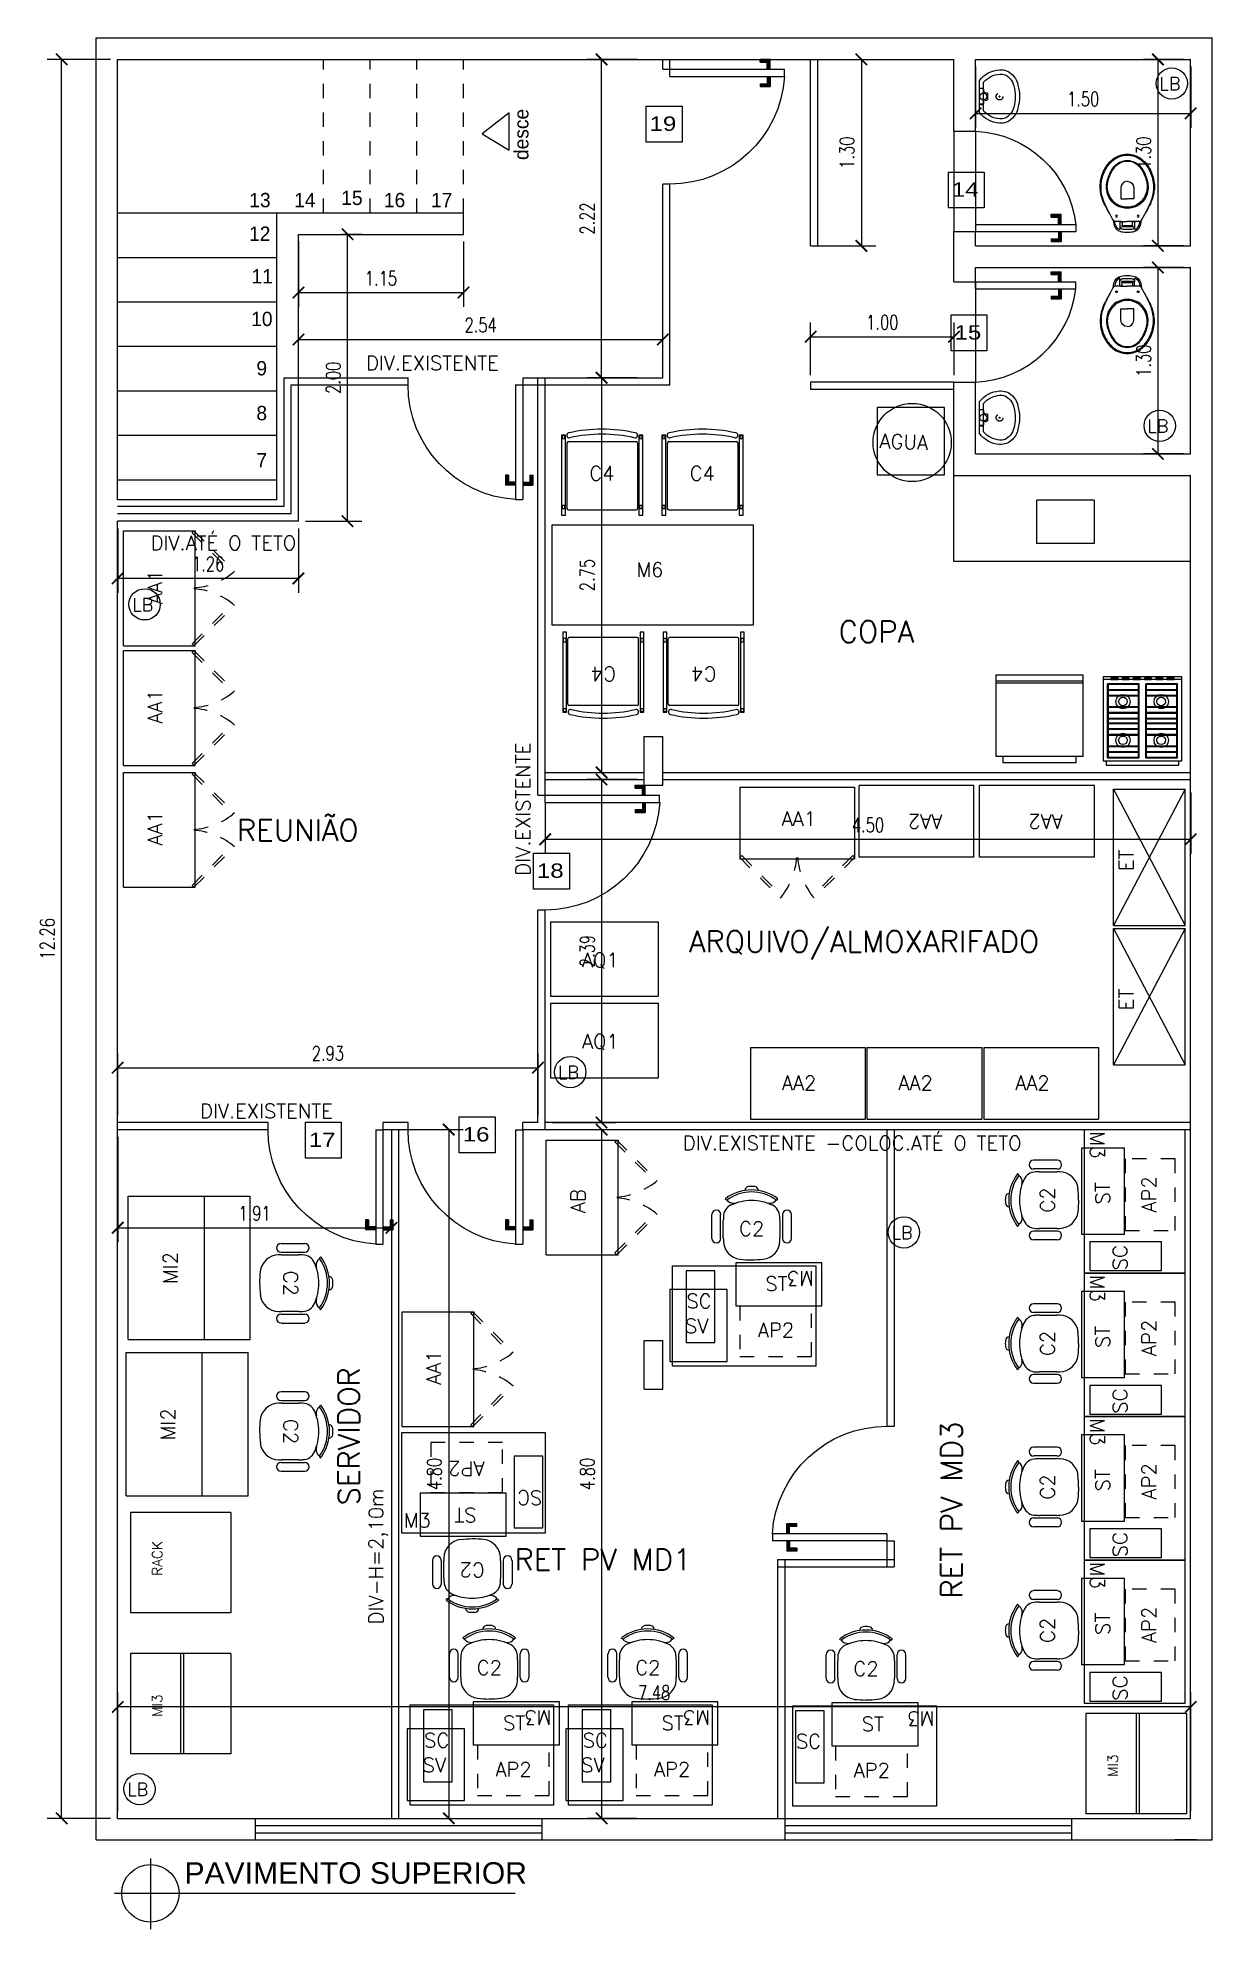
# Model space of a CAD drawing. Extents: x -36.1 to 57, y 1.4 to 46.9.
# Drawn here: x -36.11 to -27.92, y 1.44 to 14.63 of the extents above; entities that cross this region are included whole.
import ezdxf

# ---------------------------------------------------------------- set-up
doc = ezdxf.new("R2010")
doc.units = 0
doc.header["$LTSCALE"] = 0.02
doc.header["$PDMODE"] = 2
for name, pattern in [('DASHDOT', [1, 0.5, -0.25, 0, -0.25]), ('HIDDEN', [0.375, 0.25, -0.125]), ('HIDDEN2', [0.1875, 0.125, -0.0625])]:
    doc.linetypes.add(name, pattern=pattern)
doc.layers.get('0').update_dxf_attribs({"linetype": 'CONTINUOUS'})
doc.layers.get('DEFPOINTS').update_dxf_attribs({"linetype": 'CONTINUOUS'})
for name, color, linetype in [('A-WCCOZ', 7, 'CONTINUOUS'), ('ACESSORIOS', 6, 'CONTINUOUS'), ('BLOCOS', 1, 'CONTINUOUS'), ('CADEIRAS', 6, 'CONTINUOUS'), ('CODIGO', 6, 'CONTINUOUS'), ('COTAS', 6, 'CONTINUOUS'), ('DIVISORIA', 5, 'CONTINUOUS'), ('ESQUADRIA', 1, 'CONTINUOUS'), ('ESQUADRIAS-F', 6, 'CONTINUOUS'), ('ESQUADRIAS-G', 1, 'CONTINUOUS'), ('MESAS', 1, 'CONTINUOUS'), ('PAREDES', 7, 'CONTINUOUS'), ('PISO', 6, 'CONTINUOUS'), ('SAN', 6, 'CONTINUOUS'), ('TEXTO', 7, 'CONTINUOUS'), ('TEXTO-F', 6, 'CONTINUOUS')]:
    doc.layers.add(name, color=color, linetype=linetype)
doc.styles.add('COTAS', font='romans.shx', dxfattribs={"width": 0.75})
doc.styles.add('NUMERO', font='arial.ttf', dxfattribs={"width": 1.2, "height": 0.4})
doc.styles.add('PAVIM', font='swiss.ttf')
doc.styles.add('ROMANS', font='simplex.shx')
doc.dimstyles.new('COTAS', dxfattribs={"dimtxt": 0.1, "dimasz": 0.08, "dimexe": 0.1, "dimexo": 0.05, "dimgap": 0.05, "dimtad": 1, "dimzin": 0, "dimdsep": 46, "dimtxsty": 'COTAS', "dimblk1": 'ARCHTICK', "dimblk2": 'ARCHTICK', "dimsah": 1, "dimcen": 2.5, "dimclrt": 1, "dimadec": 0, "dimazin": 0, "dimtfac": 1, "dimtdec": 4, "dimtmove": 2, "dimatfit": 3, "dimldrblk": 'ARCHTICK', "dimfxl": 1, "dimtvp": 1, "dimtolj": 1, "dimtzin": 0, "dimarcsym": 0})

msp = doc.modelspace()

# ---------------------------------------------------------------- texts
at = {"layer": 'CODIGO'}
msp.add_text('desce', height=0.1, rotation=90, dxfattribs=at).set_placement((-32.6888, 13.7752))
for s, p in [('13', (-34.6349, 13.4462)), ('14', (-34.3221, 13.4462)), ('15', (-33.9937, 13.4618)), ('16', (-33.6965, 13.4462)), ('17', (-33.368, 13.4462)), ('12', (-34.6364, 13.2118)), ('11', (-34.6193, 12.9149)), ('10', (-34.6217, 12.6179)), ('9', (-34.5852, 12.2741)), ('8', (-34.5852, 11.9615)), ('7', (-34.5852, 11.6333))]:
    msp.add_text(s, height=0.1, dxfattribs=at).set_placement(p)
at = {"layer": 'CODIGO', "style": 'ROMANS'}
for s, p in [('DIV.EXISTENTE', (-33.8216, 12.3115)), ('DIV.ATÉ O TETO', (-35.3232, 11.0569)), ('DIV.EXISTENTE', (-34.9786, 7.0961)), ('DIV.EXISTENTE -COLOC.ATÉ O TETO', (-31.6129, 6.873))]:
    msp.add_text(s, height=0.1, dxfattribs=at).set_placement(p)
at = {"layer": 'CODIGO'}
for s, height, rotation, style, p in [('AGUA', 0.1, 358.05972, 'COTAS', (-30.2431, 11.7671)), ('DIV.EXISTENTE', 0.1, 90, 'ROMANS', (-32.676, 8.7884)), ('DIV-H=2,10m', 0.1, 90, 'ROMANS', (-33.7007, 3.5696)), ('RACK', 0.07, 90, 'ROMANS', (-35.2414, 3.9069, -0.64))]:
    msp.add_text(s, height=height, rotation=rotation, dxfattribs=dict(at, style=style)).set_placement(p)
at = {"layer": 'PISO', "style": 'PAVIM'}
msp.add_text('PAVIMENTO SUPERIOR', height=0.15, dxfattribs=at).set_placement((-35.0861, 1.7612))
at = {"layer": 'TEXTO', "style": 'COTAS'}
for s, p in [('COPA', (-30.5269, 10.4129)), ('REUNIÃO', (-34.7213, 9.0293)), ('ARQUIVO/ALMOXARIFADO', (-31.5712, 8.2538)), ('RET PV MD1', (-32.7868, 3.9466))]:
    msp.add_text(s, height=0.15, dxfattribs=at).set_placement(p)
for s, p in [('SERVIDOR', (-33.8657, 4.3981)), ('RET PV MD3', (-29.6642, 3.749))]:
    msp.add_text(s, height=0.15, rotation=90, dxfattribs=at).set_placement(p)
at = {"layer": 'TEXTO-F', "style": 'NUMERO', "width": 1.2}
for s, p in [('19', (-31.8446, 13.9787)), ('14', (-29.7377, 13.5193)), ('15', (-29.7186, 12.5239)), ('18', (-32.6299, 8.7722)), ('17', (-34.2196, 6.8963)), ('16', (-33.147, 6.9346))]:
    msp.add_text(s, height=0.1, dxfattribs=at).set_placement(p)

# ---------------------------------------------------------------- blocks, each defined once
blk = doc.blocks.new('_ARCHTICK')
at = {"color": 0, "linetype": 'ByBlock', "const_width": 0.15}
blk.add_lwpolyline([(-0.5, -0.5), (0.5, 0.5)], dxfattribs=at)
blk = doc.blocks.new('*D46')
at = {"color": 0, "linetype": 'ByBlock'}
for p, q in [((-18.51, 31.291), (-18.36, 31.291)), ((-18.46, 31.291), (-18.46, 28.54)), ((-18.803, 28.54), (-18.36, 28.54))]:
    blk.add_line(p, q, dxfattribs=at)
at = {"layer": 'DEFPOINTS', "color": 0, "linetype": 'ByBlock'}
for p in [(-18.56, 31.291), (-18.853, 28.54), (-18.46, 28.54)]:
    blk.add_point(p, dxfattribs=at)
at = {"color": 0, "linetype": 'ByBlock', "xscale": 0.08, "yscale": 0.08, "zscale": 0.08}
for p, rotation in [((-18.46, 31.291), 90), ((-18.46, 28.54), 270)]:
    blk.add_blockref('_ARCHTICK', p, dxfattribs=dict(at, rotation=rotation))
at = {"color": 1, "linetype": 'ByBlock', "insert": (-18.56, 29.916), "char_height": 0.1, "attachment_point": 5, "rotation": 90, "style": 'COTAS'}
blk.add_mtext('\\A1;2.75', dxfattribs=at)
blk = doc.blocks.new('M6')
at = {"layer": 'MESAS'}
blk.add_lwpolyline([(-0.7, -0.7), (-0.7, 0), (0.7, 0), (0.7, -0.7)], close=True, dxfattribs=at)
at = {"layer": 'CODIGO', "style": 'ROMANS'}
blk.add_text('M6', height=0.1, dxfattribs=at).set_placement((-0.114, -0.363))
blk = doc.blocks.new('*D49')
at = {"color": 0, "linetype": 'ByBlock'}
for p, q in [((-21.833, 30.241), (-21.833, 29.793)), ((-20.573, 30.241), (-20.573, 29.793)), ((-20.573, 29.893), (-21.833, 29.893))]:
    blk.add_line(p, q, dxfattribs=at)
at = {"layer": 'DEFPOINTS', "color": 0, "linetype": 'ByBlock'}
for p in [(-21.833, 30.291), (-20.573, 30.291), (-21.833, 29.893)]:
    blk.add_point(p, dxfattribs=at)
at = {"color": 0, "linetype": 'ByBlock', "xscale": 0.08, "yscale": 0.08, "zscale": 0.08, "rotation": 180}
blk.add_blockref('_ARCHTICK', (-21.833, 29.893), dxfattribs=at)
at = {"color": 0, "linetype": 'ByBlock', "xscale": 0.08, "yscale": 0.08, "zscale": 0.08}
blk.add_blockref('_ARCHTICK', (-20.573, 29.893), dxfattribs=at)
at = {"color": 1, "linetype": 'ByBlock', "insert": (-21.203, 29.993), "char_height": 0.1, "attachment_point": 5, "style": 'COTAS'}
blk.add_mtext('\\A1;1.26', dxfattribs=at)
blk = doc.blocks.new('*D44')
at = {"color": 0, "linetype": 'ByBlock'}
for p, q in [((-21.883, 14.477), (-22.324, 14.477)), ((-22.224, 2.217), (-22.224, 14.477)), ((-21.883, 2.217), (-22.324, 2.217))]:
    blk.add_line(p, q, dxfattribs=at)
at = {"layer": 'DEFPOINTS', "color": 0, "linetype": 'ByBlock'}
for p in [(-22.224, 14.477), (-21.833, 14.477), (-21.833, 2.217)]:
    blk.add_point(p, dxfattribs=at)
at = {"color": 0, "linetype": 'ByBlock', "xscale": 0.08, "yscale": 0.08, "zscale": 0.08}
for p, rotation in [((-22.224, 14.477), 90), ((-22.224, 2.217), 270)]:
    blk.add_blockref('_ARCHTICK', p, dxfattribs=dict(at, rotation=rotation))
at = {"color": 1, "linetype": 'ByBlock', "insert": (-22.324, 8.347), "char_height": 0.1, "attachment_point": 5, "rotation": 90, "style": 'COTAS'}
blk.add_mtext('\\A1;12.26', dxfattribs=at)
blk = doc.blocks.new('MI2')
at = {"layer": 'MESAS'}
for p, q in [((0, 0), (0, -0.85)), ((0, 0), (1, 0)), ((1, 0), (1, -0.85)), ((0, -0.53), (1, -0.53)), ((0, -0.85), (1, -0.85))]:
    blk.add_line(p, q, dxfattribs=at)
at = {"layer": 'CODIGO', "style": 'ROMANS'}
blk.add_text('MI2', height=0.1, dxfattribs=at).set_placement((0.388, -0.343, -0.64))
blk = doc.blocks.new('MI3')
at = {"layer": 'MESAS'}
for p, q in [((0.7, 0), (0, 0)), ((0, -0.7), (0, 0)), ((0.7, -0.7), (0.7, 0)), ((0.7, -0.35), (0, -0.35)), ((0.7, -0.37), (0, -0.37)), ((0.7, -0.7), (0, -0.7))]:
    blk.add_line(p, q, dxfattribs=at)
at = {"layer": 'CODIGO', "style": 'ROMANS'}
blk.add_text('MI3', height=0.07, dxfattribs=at).set_placement((0.258, -0.222, -0.64))
blk = doc.blocks.new('*D45')
at = {"color": 0, "linetype": 'ByBlock'}
for p, q in [((-21.833, 21.3), (-21.833, 22.127)), ((-14.353, 22.027), (-21.833, 22.027)), ((-14.353, 21.3), (-14.353, 22.127))]:
    blk.add_line(p, q, dxfattribs=at)
at = {"layer": 'DEFPOINTS', "color": 0, "linetype": 'ByBlock'}
for p in [(-21.833, 22.027), (-21.833, 21.25), (-14.353, 21.25)]:
    blk.add_point(p, dxfattribs=at)
at = {"color": 0, "linetype": 'ByBlock', "xscale": 0.08, "yscale": 0.08, "zscale": 0.08, "rotation": 180}
blk.add_blockref('_ARCHTICK', (-21.833, 22.027), dxfattribs=at)
at = {"color": 0, "linetype": 'ByBlock', "xscale": 0.08, "yscale": 0.08, "zscale": 0.08}
blk.add_blockref('_ARCHTICK', (-14.353, 22.027), dxfattribs=at)
at = {"color": 1, "linetype": 'ByBlock', "insert": (-18.093, 22.127), "char_height": 0.1, "attachment_point": 5, "style": 'COTAS'}
blk.add_mtext('\\A1;7.48', dxfattribs=at)
blk = doc.blocks.new('C2')
at = {"layer": 'CADEIRAS'}
for p, q in [((-0.198, -0.092), (-0.204, -0.084)), ((-0.182, -0.105), (-0.192, -0.092)), ((0.141, -0.105), (0.15, -0.092)), ((0.157, -0.092), (0.163, -0.084)), ((-0.298, -0.361), (-0.298, -0.195)), ((-0.237, -0.361), (-0.237, -0.195)), ((-0.218, -0.357), (-0.218, -0.237)), ((0.177, -0.237), (0.177, -0.357)), ((0.196, -0.361), (0.196, -0.195)), ((0.257, -0.361), (0.257, -0.195))]:
    blk.add_line(p, q, dxfattribs=at)
for centre, radius, start, end in [((-0.021, -0.328), 0.329, 86.4167, 93.5833), ((-0.124, -0.213), 0.094, 114.9388, 178.3074), ((-0.021, -0.328), 0.305, 53.1301, 126.8699), ((-0.194, -0.089), 0.0047, 216.8699, 305.9604), ((-0.021, -0.328), 0.291, 54.0396, 125.9604), ((-0.146, -0.054), 0.0623, 234.3405, 285.7396), ((-0.021, -0.435), 0.338, 90, 114.9388), ((-0.039, -0.028), 0.0282, 93.5833, 176.6281), ((-0.021, -0.435), 0.338, 65.0612, 90), ((-0.002, -0.028), 0.0282, 3.3719, 86.4167), ((0.105, -0.054), 0.0623, 254.2604, 305.6595), ((0.082, -0.213), 0.094, 1.6926, 65.0612), ((0.153, -0.089), 0.0047, 234.0396, 323.1301), ((-0.267, -0.195), 0.0306, 0, 180), ((0.675, -0.237), 0.893, 178.3074, 180), ((-0.716, -0.237), 0.893, 0, 1.6926), ((0.226, -0.195), 0.0306, 0, 180), ((-0.267, -0.361), 0.0306, 180, 0), ((0.487, -0.357), 0.705, 180, 181.7293), ((-0.086, -0.375), 0.132, 181.7293, 263.155), ((0.045, -0.375), 0.132, 276.845, 358.2707), ((-0.528, -0.357), 0.705, 358.2707, 360), ((0.226, -0.361), 0.0306, 180, 0), ((-0.021, 0.171), 0.682, 263.155, 270), ((-0.021, 0.171), 0.681, 270, 276.845)]:
    blk.add_arc(centre, radius, start, end, dxfattribs=at)
at = {"layer": 'CODIGO', "style": 'ROMANS'}
blk.add_text('C2', height=0.1, dxfattribs=at).set_placement((-0.108, -0.343))
blk = doc.blocks.new('LB')
at = {"layer": 'ACESSORIOS'}
blk.add_circle((0, 0), 0.109, dxfattribs=at)
at = {"layer": 'CODIGO', "style": 'ROMANS'}
blk.add_text('LB', height=0.09, dxfattribs=at).set_placement((-0.086, -0.047))
blk = doc.blocks.new('*D43')
at = {"color": 0, "linetype": 'ByBlock'}
for p, q in [((-18.803, 7.017), (-18.36, 7.017)), ((-18.46, 7.017), (-18.46, 2.217)), ((-18.214, 2.217), (-18.56, 2.217))]:
    blk.add_line(p, q, dxfattribs=at)
at = {"layer": 'DEFPOINTS', "color": 0, "linetype": 'ByBlock'}
for p in [(-18.853, 7.017), (-18.46, 2.217), (-18.164, 2.217)]:
    blk.add_point(p, dxfattribs=at)
at = {"color": 0, "linetype": 'ByBlock', "xscale": 0.08, "yscale": 0.08, "zscale": 0.08}
for p, rotation in [((-18.46, 7.017), 90), ((-18.46, 2.217), 270)]:
    blk.add_blockref('_ARCHTICK', p, dxfattribs=dict(at, rotation=rotation))
at = {"color": 1, "linetype": 'ByBlock', "insert": (-18.56, 4.617), "char_height": 0.1, "attachment_point": 5, "rotation": 90, "style": 'COTAS'}
blk.add_mtext('\\A1;4.80', dxfattribs=at)
blk = doc.blocks.new('A$C05567B69')
at = {"layer": 'ESQUADRIAS-F'}
blk.add_arc((0.8, 0), 0.8, 93.5833, 180, dxfattribs=at)
at = {"layer": 'ESQUADRIAS-G'}
for p, q in [((0.75, 0), (0.75, 0.798)), ((0.75, 0.798), (0.8, 0.798)), ((0.8, 0), (0.8, 0.798)), ((0.68, 0.628), (0.68, 0.698)), ((0.75, 0.698), (0.68, 0.698)), ((0.7, 0.628), (0.7, 0.678)), ((0.75, 0.678), (0.7, 0.678)), ((0.8, 0.698), (0.87, 0.698)), ((0.8, 0.678), (0.85, 0.678)), ((0.85, 0.628), (0.85, 0.678)), ((0.87, 0.628), (0.87, 0.698)), ((0.7, 0.628), (0.68, 0.628)), ((0.85, 0.628), (0.87, 0.628)), ((0.75, 0), (0.8, 0))]:
    blk.add_line(p, q, dxfattribs=at)
for points in [[(0.68, 0.698), (0.75, 0.698), (0.7, 0.678), (0.75, 0.678)], [(0.68, 0.628), (0.68, 0.698), (0.7, 0.628), (0.7, 0.678)], [(0.8, 0.698), (0.87, 0.698), (0.8, 0.678), (0.85, 0.678)], [(0.85, 0.628), (0.85, 0.678), (0.87, 0.628), (0.87, 0.698)]]:
    blk.add_solid(points, dxfattribs=at)
blk = doc.blocks.new('AA1')
at = {"layer": 'CODIGO', "linetype": 'HIDDEN2'}
for p, q in [((0, -0.491), (0.281, -0.773)), ((0.013, -0.478), (0.294, -0.76)), ((0.787, -0.478), (0.506, -0.76)), ((0.8, -0.491), (0.519, -0.773)), ((0.281, -0.773), (0.294, -0.76)), ((0.519, -0.773), (0.506, -0.76))]:
    blk.add_line(p, q, dxfattribs=at)
for centre, start, end in [((-0.095, -0.456), 321.9199, 355.9227), ((0.895, -0.456), 184.0773, 218.0801)]:
    blk.add_arc(centre, 0.493, start, end, dxfattribs=at)
at = {"layer": 'MESAS'}
for p, q in [((0, 0), (0, -0.5)), ((0, 0), (0.8, 0)), ((0.8, 0), (0.8, -0.5)), ((0, -0.5), (0.013, -0.5)), ((0.013, -0.5), (0.782, -0.5)), ((0.782, -0.5), (0.8, -0.5)), ((0.8, -0.5), (0.787, -0.5))]:
    blk.add_line(p, q, dxfattribs=at)
at = {"layer": 'MESAS', "linetype": 'HIDDEN2'}
for p, q in [((0.013, -0.478), (0, -0.491)), ((0.787, -0.478), (0.8, -0.491))]:
    blk.add_line(p, q, dxfattribs=at)
at = {"layer": 'CODIGO', "style": 'ROMANS'}
blk.add_text('AA1', height=0.1, dxfattribs=at).set_placement((0.291, -0.27))
blk = doc.blocks.new('AA2')
at = {"layer": 'MESAS'}
for p, q in [((0, 0), (0.8, 0)), ((0, 0), (0, -0.5)), ((0.8, 0), (0.8, -0.5)), ((0, -0.5), (0.8, -0.5))]:
    blk.add_line(p, q, dxfattribs=at)
at = {"layer": 'CODIGO', "style": 'ROMANS'}
blk.add_text('AA2', height=0.1, dxfattribs=at).set_placement((0.219, -0.297))
blk = doc.blocks.new('AQ1')
at = {"layer": 'MESAS'}
for p, q in [((0, 0), (0, -0.52)), ((0, 0), (0.75, 0)), ((0.75, 0), (0.75, -0.52)), ((0, -0.52), (0.75, -0.52))]:
    blk.add_line(p, q, dxfattribs=at)
at = {"layer": 'CODIGO', "style": 'ROMANS'}
blk.add_text('AQ1', height=0.1, dxfattribs=at).set_placement((0.219, -0.317))
blk = doc.blocks.new('*D51')
at = {"color": 0, "linetype": 'ByBlock'}
for p, q in [((-14.353, 28.401), (-14.353, 27.974)), ((-18.853, 28.331), (-18.853, 27.974)), ((-18.853, 28.074), (-14.353, 28.074))]:
    blk.add_line(p, q, dxfattribs=at)
at = {"layer": 'DEFPOINTS', "color": 0, "linetype": 'ByBlock'}
for p in [(-18.853, 28.381), (-14.353, 28.451), (-14.353, 28.074)]:
    blk.add_point(p, dxfattribs=at)
at = {"color": 0, "linetype": 'ByBlock', "xscale": 0.08, "yscale": 0.08, "zscale": 0.08, "rotation": 180}
blk.add_blockref('_ARCHTICK', (-18.853, 28.074), dxfattribs=at)
at = {"color": 0, "linetype": 'ByBlock', "xscale": 0.08, "yscale": 0.08, "zscale": 0.08}
blk.add_blockref('_ARCHTICK', (-14.353, 28.074), dxfattribs=at)
at = {"color": 1, "linetype": 'ByBlock', "insert": (-16.603, 28.174), "char_height": 0.1, "attachment_point": 5, "style": 'COTAS'}
blk.add_mtext('\\A1;4.50', dxfattribs=at)
blk = doc.blocks.new('*D50')
at = {"color": 0, "linetype": 'ByBlock'}
for p, q in [((-18.213, 9.457), (-18.56, 9.457)), ((-18.46, 9.457), (-18.46, 7.067)), ((-18.803, 7.067), (-18.36, 7.067))]:
    blk.add_line(p, q, dxfattribs=at)
at = {"layer": 'DEFPOINTS', "color": 0, "linetype": 'ByBlock'}
for p in [(-18.163, 9.457), (-18.853, 7.067), (-18.46, 7.067)]:
    blk.add_point(p, dxfattribs=at)
at = {"color": 0, "linetype": 'ByBlock', "xscale": 0.08, "yscale": 0.08, "zscale": 0.08}
for p, rotation in [((-18.46, 9.457), 90), ((-18.46, 7.067), 270)]:
    blk.add_blockref('_ARCHTICK', p, dxfattribs=dict(at, rotation=rotation))
at = {"color": 1, "linetype": 'ByBlock', "insert": (-18.56, 8.262), "char_height": 0.1, "attachment_point": 5, "rotation": 90, "style": 'COTAS'}
blk.add_mtext('\\A1;2.39', dxfattribs=at)
blk = doc.blocks.new('C4')
at = {"layer": 'CADEIRAS'}
for p, q in [((0.033, 0.02), (0.033, 0.02)), ((0.504, 0.006), (0.504, 0.006)), ((0.525, 0.02), (0.525, 0.02)), ((0.034, -0.031), (0.034, -0.487)), ((0.044, -0.021), (0.516, -0.021)), ((0.526, -0.031), (0.526, -0.487)), ((0.044, -0.497), (0.516, -0.497))]:
    blk.add_line(p, q, dxfattribs=at)
for points in [[(-0.004, 0.024), (-0.004, -0.533), (0.023, -0.533), (0.023, 0.024)], [(0, 0.02), (0, 0), (0.019, 0), (0.019, 0.02)], [(0.535, 0.024), (0.535, -0.533), (0.562, -0.533), (0.562, 0.024)], [(0.539, 0.02), (0.539, 0), (0.559, 0), (0.559, 0.02)], [(0, -0.467), (0, -0.488), (0.019, -0.488), (0.019, -0.467)], [(0.539, -0.467), (0.539, -0.488), (0.559, -0.488), (0.559, -0.467)]]:
    blk.add_lwpolyline(points, close=True, dxfattribs=at)
for centre, radius, start, end in [((0.05, 0.023), 0.0175, 102.9277, 190.3123), ((0.05, 0.023), 0.0175, 190.3123, 282.9277), ((0.279, -0.974), 1.04, 77.0847, 102.9277), ((0.279, -0.974), 1.005, 77.0723, 102.9277), ((0.508, 0.023), 0.0175, 257.0723, 349.6877), ((0.508, 0.023), 0.0175, 349.6877, 77.8288), ((0.044, -0.031), 0.01, 90, 180), ((0.516, -0.031), 0.01, 0, 90), ((0.044, -0.487), 0.01, 180, 270), ((0.516, -0.487), 0.01, 270, 0)]:
    blk.add_arc(centre, radius, start, end, dxfattribs=at)
at = {"layer": 'CODIGO', "style": 'ROMANS'}
blk.add_text('C4', height=0.1, dxfattribs=at).set_placement((0.19, -0.292))
blk = doc.blocks.new('CO-F4PB')
for p, q in [((0.254, 0), (-0.254, 0)), ((0.254, 0), (-0.254, 0)), ((-0.254, 0), (-0.254, -0.03)), ((0.254, -0.03), (0.254, 0)), ((-0.274, -0.03), (-0.274, -0.596)), ((0.273, -0.03), (-0.274, -0.03)), ((-0.243, -0.05), (-0.243, -0.566)), ((-0.024, -0.05), (-0.243, -0.05)), ((-0.024, -0.09), (-0.243, -0.09)), ((-0.024, -0.095), (-0.243, -0.095)), ((-0.024, -0.13), (-0.243, -0.13)), ((-0.028, -0.055), (-0.239, -0.055)), ((-0.239, -0.055), (-0.239, -0.09)), ((-0.239, -0.095), (-0.239, -0.13)), ((-0.028, -0.055), (-0.028, -0.09)), ((-0.028, -0.095), (-0.028, -0.13)), ((-0.024, -0.05), (-0.024, -0.566)), ((0.023, -0.05), (0.023, -0.566)), ((0.243, -0.05), (0.023, -0.05)), ((0.243, -0.09), (0.023, -0.09)), ((0.243, -0.095), (0.023, -0.095)), ((0.243, -0.13), (0.023, -0.13)), ((0.238, -0.055), (0.028, -0.055)), ((0.028, -0.055), (0.028, -0.09)), ((0.028, -0.095), (0.028, -0.13)), ((0.238, -0.055), (0.238, -0.09)), ((0.238, -0.095), (0.238, -0.13)), ((0.243, -0.05), (0.243, -0.566)), ((0.273, -0.596), (0.273, -0.03)), ((-0.024, -0.135), (-0.243, -0.135)), ((-0.024, -0.21), (-0.243, -0.21)), ((-0.024, -0.215), (-0.243, -0.215)), ((-0.024, -0.25), (-0.243, -0.25)), ((-0.024, -0.255), (-0.243, -0.255)), ((-0.239, -0.135), (-0.239, -0.21)), ((-0.239, -0.215), (-0.239, -0.25)), ((-0.239, -0.255), (-0.239, -0.29)), ((-0.028, -0.135), (-0.028, -0.21)), ((-0.028, -0.215), (-0.028, -0.25)), ((-0.028, -0.255), (-0.028, -0.29)), ((0.243, -0.135), (0.023, -0.135)), ((0.243, -0.21), (0.023, -0.21)), ((0.243, -0.215), (0.023, -0.215)), ((0.243, -0.25), (0.023, -0.25)), ((0.243, -0.255), (0.023, -0.255)), ((0.028, -0.135), (0.028, -0.21)), ((0.028, -0.215), (0.028, -0.25)), ((0.028, -0.255), (0.028, -0.29)), ((0.238, -0.135), (0.238, -0.21)), ((0.238, -0.215), (0.238, -0.25)), ((0.238, -0.255), (0.238, -0.29)), ((-0.024, -0.29), (-0.243, -0.29)), ((-0.024, -0.295), (-0.243, -0.295)), ((-0.243, -0.321), (-0.024, -0.321)), ((-0.243, -0.326), (-0.024, -0.326)), ((-0.243, -0.361), (-0.024, -0.361)), ((-0.243, -0.366), (-0.024, -0.366)), ((-0.239, -0.295), (-0.239, -0.321)), ((-0.239, -0.326), (-0.239, -0.361)), ((-0.239, -0.366), (-0.239, -0.401)), ((-0.028, -0.295), (-0.028, -0.321)), ((-0.028, -0.326), (-0.028, -0.361)), ((-0.028, -0.366), (-0.028, -0.401)), ((0.023, -0.321), (0.243, -0.321)), ((0.023, -0.326), (0.243, -0.326)), ((0.243, -0.29), (0.023, -0.29)), ((0.243, -0.295), (0.023, -0.295)), ((0.023, -0.361), (0.243, -0.361)), ((0.023, -0.366), (0.243, -0.366)), ((0.028, -0.295), (0.028, -0.321)), ((0.028, -0.326), (0.028, -0.361)), ((0.028, -0.366), (0.028, -0.401)), ((0.238, -0.295), (0.238, -0.321)), ((0.238, -0.326), (0.238, -0.361)), ((0.238, -0.366), (0.238, -0.401)), ((-0.243, -0.401), (-0.024, -0.401)), ((-0.243, -0.406), (-0.024, -0.406)), ((-0.243, -0.481), (-0.024, -0.481)), ((-0.243, -0.486), (-0.024, -0.486)), ((-0.243, -0.521), (-0.024, -0.521)), ((-0.243, -0.526), (-0.024, -0.526)), ((-0.239, -0.406), (-0.239, -0.481)), ((-0.239, -0.486), (-0.239, -0.521)), ((-0.239, -0.526), (-0.239, -0.561)), ((-0.028, -0.406), (-0.028, -0.481)), ((-0.028, -0.486), (-0.028, -0.521)), ((-0.028, -0.526), (-0.028, -0.561)), ((0.023, -0.401), (0.243, -0.401)), ((0.023, -0.406), (0.243, -0.406)), ((0.023, -0.481), (0.243, -0.481)), ((0.023, -0.486), (0.243, -0.486)), ((0.023, -0.521), (0.243, -0.521)), ((0.023, -0.526), (0.243, -0.526)), ((0.028, -0.406), (0.028, -0.481)), ((0.028, -0.486), (0.028, -0.521)), ((0.028, -0.526), (0.028, -0.561)), ((0.238, -0.406), (0.238, -0.481)), ((0.238, -0.486), (0.238, -0.521)), ((0.238, -0.526), (0.238, -0.561)), ((-0.274, -0.596), (0.273, -0.596)), ((-0.274, -0.596), (-0.274, -0.616)), ((-0.274, -0.616), (0.273, -0.616)), ((-0.243, -0.566), (-0.024, -0.566)), ((-0.239, -0.561), (-0.028, -0.561)), ((0.023, -0.566), (0.243, -0.566)), ((0.028, -0.561), (0.238, -0.561)), ((0.273, -0.616), (0.273, -0.596))]:
    blk.add_line(p, q)
for points in [[(-0.22, -0.606), (-0.17, -0.606), (-0.17, -0.596), (-0.22, -0.596)], [(-0.142, -0.606), (-0.092, -0.606), (-0.092, -0.596), (-0.142, -0.596)], [(-0.064, -0.606), (-0.014, -0.606), (-0.014, -0.596), (-0.064, -0.596)], [(0.014, -0.606), (0.064, -0.606), (0.064, -0.596), (0.014, -0.596)], [(0.092, -0.606), (0.142, -0.606), (0.142, -0.596), (0.092, -0.596)], [(0.17, -0.606), (0.22, -0.606), (0.22, -0.596), (0.17, -0.596)]]:
    blk.add_lwpolyline(points, close=True)
for centre, radius in [((-0.131, -0.173), 0.05), ((0.136, -0.173), 0.05), ((-0.131, -0.173), 0.03), ((0.136, -0.173), 0.03), ((-0.131, -0.443), 0.05), ((0.136, -0.443), 0.05), ((-0.131, -0.443), 0.03), ((0.136, -0.443), 0.03)]:
    blk.add_circle(centre, radius)
blk = doc.blocks.new('CO-GEPB')
for p, q in [((-0.255, 0), (0.255, 0)), ((-0.255, 0), (-0.255, -0.045)), ((0.255, -0.045), (0.255, 0)), ((-0.305, -0.045), (0.305, -0.045)), ((-0.305, -0.045), (-0.305, -0.61)), ((0.305, -0.61), (0.305, -0.045)), ((-0.305, -0.555), (0.305, -0.555)), ((-0.305, -0.57), (0.305, -0.57)), ((-0.305, -0.61), (0.305, -0.61))]:
    blk.add_line(p, q)
blk = doc.blocks.new('*D52')
at = {"color": 0, "linetype": 'ByBlock'}
for p, q in [((-20.573, 31.341), (-20.573, 31.658)), ((-18.033, 31.341), (-18.033, 31.658)), ((-20.573, 31.558), (-18.033, 31.558))]:
    blk.add_line(p, q, dxfattribs=at)
at = {"layer": 'DEFPOINTS', "color": 0, "linetype": 'ByBlock'}
for p in [(-18.033, 31.558), (-20.573, 31.291), (-18.033, 31.291)]:
    blk.add_point(p, dxfattribs=at)
at = {"color": 0, "linetype": 'ByBlock', "xscale": 0.08, "yscale": 0.08, "zscale": 0.08, "rotation": 180}
blk.add_blockref('_ARCHTICK', (-20.573, 31.558), dxfattribs=at)
at = {"color": 0, "linetype": 'ByBlock', "xscale": 0.08, "yscale": 0.08, "zscale": 0.08}
blk.add_blockref('_ARCHTICK', (-18.033, 31.558), dxfattribs=at)
at = {"color": 1, "linetype": 'ByBlock', "insert": (-19.303, 31.658), "char_height": 0.1, "attachment_point": 5, "style": 'COTAS'}
blk.add_mtext('\\A1;2.54', dxfattribs=at)
blk = doc.blocks.new('*D53')
at = {"color": 0, "linetype": 'ByBlock'}
for p, q in [((-20.573, 32.241), (-20.573, 31.785)), ((-19.423, 32.241), (-19.423, 31.785)), ((-20.573, 31.885), (-19.423, 31.885))]:
    blk.add_line(p, q, dxfattribs=at)
at = {"layer": 'DEFPOINTS', "color": 0, "linetype": 'ByBlock'}
for p in [(-20.573, 32.291), (-19.423, 32.291), (-19.423, 31.885)]:
    blk.add_point(p, dxfattribs=at)
at = {"color": 0, "linetype": 'ByBlock', "xscale": 0.08, "yscale": 0.08, "zscale": 0.08, "rotation": 180}
blk.add_blockref('_ARCHTICK', (-20.573, 31.885), dxfattribs=at)
at = {"color": 0, "linetype": 'ByBlock', "xscale": 0.08, "yscale": 0.08, "zscale": 0.08}
blk.add_blockref('_ARCHTICK', (-19.423, 31.885), dxfattribs=at)
at = {"color": 1, "linetype": 'ByBlock', "insert": (-19.998, 31.985), "char_height": 0.1, "attachment_point": 5, "style": 'COTAS'}
blk.add_mtext('\\A1;1.15', dxfattribs=at)
blk = doc.blocks.new('*D48')
at = {"color": 0, "linetype": 'ByBlock'}
for p, q in [((-20.27, 32.291), (-20.131, 32.291)), ((-20.231, 30.291), (-20.231, 32.291)), ((-20.523, 30.291), (-20.131, 30.291))]:
    blk.add_line(p, q, dxfattribs=at)
at = {"layer": 'DEFPOINTS', "color": 0, "linetype": 'ByBlock'}
for p in [(-20.32, 32.291), (-20.231, 32.291), (-20.573, 30.291)]:
    blk.add_point(p, dxfattribs=at)
at = {"color": 0, "linetype": 'ByBlock', "xscale": 0.08, "yscale": 0.08, "zscale": 0.08}
for p, rotation in [((-20.231, 32.291), 90), ((-20.231, 30.291), 270)]:
    blk.add_blockref('_ARCHTICK', p, dxfattribs=dict(at, rotation=rotation))
at = {"color": 1, "linetype": 'ByBlock', "insert": (-20.331, 31.291), "char_height": 0.1, "attachment_point": 5, "rotation": 90, "style": 'COTAS'}
blk.add_mtext('\\A1;2.00', dxfattribs=at)
blk = doc.blocks.new('*D54')
at = {"color": 0, "linetype": 'ByBlock'}
for p, q in [((-17.003, 31.31), (-17.003, 31.677)), ((-16.003, 31.31), (-16.003, 31.677)), ((-17.003, 31.577), (-16.003, 31.577))]:
    blk.add_line(p, q, dxfattribs=at)
at = {"layer": 'DEFPOINTS', "color": 0, "linetype": 'ByBlock'}
for p in [(-16.003, 31.577), (-17.003, 31.26), (-16.003, 31.26)]:
    blk.add_point(p, dxfattribs=at)
at = {"color": 0, "linetype": 'ByBlock', "xscale": 0.08, "yscale": 0.08, "zscale": 0.08, "rotation": 180}
blk.add_blockref('_ARCHTICK', (-17.003, 31.577), dxfattribs=at)
at = {"color": 0, "linetype": 'ByBlock', "xscale": 0.08, "yscale": 0.08, "zscale": 0.08}
blk.add_blockref('_ARCHTICK', (-16.003, 31.577), dxfattribs=at)
at = {"color": 1, "linetype": 'ByBlock', "insert": (-16.503, 31.677), "char_height": 0.1, "attachment_point": 5, "style": 'COTAS'}
blk.add_mtext('\\A1;1.00', dxfattribs=at)
blk = doc.blocks.new('*D56')
at = {"color": 0, "linetype": 'ByBlock'}
for p, q in [((-18.213, 33.51), (-18.56, 33.51)), ((-18.46, 31.291), (-18.46, 33.51)), ((-18.213, 31.291), (-18.56, 31.291))]:
    blk.add_line(p, q, dxfattribs=at)
at = {"layer": 'DEFPOINTS', "color": 0, "linetype": 'ByBlock'}
for p in [(-18.46, 33.51), (-18.163, 33.51), (-18.163, 31.291)]:
    blk.add_point(p, dxfattribs=at)
at = {"color": 0, "linetype": 'ByBlock', "xscale": 0.08, "yscale": 0.08, "zscale": 0.08}
for p, rotation in [((-18.46, 33.51), 90), ((-18.46, 31.291), 270)]:
    blk.add_blockref('_ARCHTICK', p, dxfattribs=dict(at, rotation=rotation))
at = {"color": 1, "linetype": 'ByBlock', "insert": (-18.56, 32.401), "char_height": 0.1, "attachment_point": 5, "rotation": 90, "style": 'COTAS'}
blk.add_mtext('\\A1;2.22', dxfattribs=at)
blk = doc.blocks.new('*D55')
at = {"color": 0, "linetype": 'ByBlock'}
for p, q in [((-16.953, 33.51), (-16.549, 33.51)), ((-16.649, 33.51), (-16.649, 32.21)), ((-16.953, 32.21), (-16.549, 32.21))]:
    blk.add_line(p, q, dxfattribs=at)
at = {"layer": 'DEFPOINTS', "color": 0, "linetype": 'ByBlock'}
for p in [(-17.003, 33.51), (-17.003, 32.21), (-16.649, 32.21)]:
    blk.add_point(p, dxfattribs=at)
at = {"color": 0, "linetype": 'ByBlock', "xscale": 0.08, "yscale": 0.08, "zscale": 0.08}
for p, rotation in [((-16.649, 33.51), 90), ((-16.649, 32.21), 270)]:
    blk.add_blockref('_ARCHTICK', p, dxfattribs=dict(at, rotation=rotation))
at = {"color": 1, "linetype": 'ByBlock', "insert": (-16.749, 32.86), "char_height": 0.1, "attachment_point": 5, "rotation": 90, "style": 'COTAS'}
blk.add_mtext('\\A1;1.30', dxfattribs=at)
blk = doc.blocks.new('A$C7B783AE8')
at = {"layer": 'ESQUADRIAS-F'}
blk.add_arc((-0.033, 0.738), 0.738, 272.5737, 353.1841, dxfattribs=at)
at = {"layer": 'ESQUADRIAS-G'}
for p, q in [((0, 0.7), (0.7, 0.7)), ((0, 0.65), (0, 0.7)), ((0.528, 0.75), (0.528, 0.77)), ((0.528, 0.77), (0.598, 0.77)), ((0.528, 0.75), (0.578, 0.75)), ((0.578, 0.7), (0.578, 0.75)), ((0.598, 0.7), (0.598, 0.77)), ((0.7, 0.65), (0.7, 0.7)), ((0, 0.65), (0.7, 0.65)), ((0.528, 0.6), (0.578, 0.6)), ((0.528, 0.6), (0.528, 0.58)), ((0.528, 0.58), (0.598, 0.58)), ((0.578, 0.65), (0.578, 0.6)), ((0.598, 0.65), (0.598, 0.58))]:
    blk.add_line(p, q, dxfattribs=at)
for points in [[(0.528, 0.75), (0.578, 0.75), (0.528, 0.77), (0.598, 0.77)], [(0.598, 0.7), (0.598, 0.77), (0.578, 0.7), (0.578, 0.75)], [(0.528, 0.58), (0.598, 0.58), (0.528, 0.6), (0.578, 0.6)], [(0.598, 0.58), (0.598, 0.65), (0.578, 0.6), (0.578, 0.65)]]:
    blk.add_solid(points, dxfattribs=at)
blk = doc.blocks.new('A$C00673D98')
at = {"layer": 'SAN'}
for points in [[(0.089, 0.457, 0.047116), (0.089, 0.458), (0.093, 0.487, -0.305161), (0.148, 0.54, -0.049506), (0.188, 0.544, -0.049506), (0.228, 0.54, -0.305161), (0.283, 0.487), (0.287, 0.458, 0.047116), (0.287, 0.457)], [(0.143, 0.47), (0.108, 0.47, 0.269143), (0.09, 0.46), (0.089, 0.457, -0.044891), (0.088, 0.457), (0.068, 0.42, 0.036783), (0.056, 0.4, 0.0196), (0.035, 0.36, 0.056836), (0.01, 0.3, 0.089116), (0, 0.2, 0.095425), (0.032, 0.1, 0.091656), (0.088, 0.034, 0.16072), (0.188, 0, 0.16072), (0.288, 0.034, 0.091656), (0.343, 0.1, 0.095425), (0.376, 0.2, 0.089116), (0.366, 0.3, 0.056836), (0.341, 0.36, 0.0196), (0.32, 0.4, 0.036783), (0.308, 0.42), (0.288, 0.457, -0.044891), (0.287, 0.457), (0.286, 0.46, 0.269143), (0.268, 0.47), (0.233, 0.47)], [(0.068, 0.42), (0.057, 0.4, 0.0204), (0.038, 0.36, 0.050595), (0.014, 0.3, 0.089432), (0.006, 0.2, 0.098712), (0.04, 0.1, 0.072481), (0.088, 0.043, 0.182574), (0.188, 0.007, 0.182574), (0.288, 0.043, 0.072481), (0.335, 0.1, 0.098712), (0.369, 0.2, 0.089432), (0.361, 0.3, 0.050595), (0.338, 0.36, 0.0204), (0.319, 0.4), (0.308, 0.42)], [(0.137, 0.47), (0.137, 0.502), (0.137, 0.521, 0.5854), (0.131, 0.524, 0.134872), (0.108, 0.5, 0.082359), (0.1, 0.469)], [(0.137, 0.502, -0.414214), (0.157, 0.522), (0.188, 0.522), (0.219, 0.522, -0.414214), (0.239, 0.502)], [(0.143, 0.47, 0.414214), (0.153, 0.48), (0.153, 0.493, 0.226163), (0.15, 0.498, -0.733322), (0.153, 0.505), (0.188, 0.505), (0.223, 0.505, -0.733322), (0.226, 0.498, 0.226163), (0.223, 0.493), (0.223, 0.48, 0.414214), (0.233, 0.47)], [(0.239, 0.47), (0.239, 0.502), (0.239, 0.521, -0.5854), (0.245, 0.524, -0.134872), (0.268, 0.5, -0.082359), (0.276, 0.469)], [(0.188, 0.188, -0.394755), (0.143, 0.232), (0.143, 0.312), (0.188, 0.312)], [(0.188, 0.188, 0.394755), (0.233, 0.232), (0.233, 0.312), (0.188, 0.312)]]:
    blk.add_lwpolyline(points, format="xyb", dxfattribs=at)
for points in [[(0.143, 0.47), (0.188, 0.47)], [(0.153, 0.496), (0.188, 0.496), (0.223, 0.496)], [(0.233, 0.47), (0.188, 0.47)]]:
    blk.add_lwpolyline(points, dxfattribs=at)
for points in [[(0.316, 0.3, 0.278895), (0.188, 0.378, 0.278895), (0.06, 0.3, 0.167831), (0.045, 0.2, 0.098952), (0.086, 0.1, 0.247323), (0.188, 0.043, 0.247323), (0.29, 0.1, 0.098952), (0.33, 0.2, 0.167831)], [(0.307, 0.3, 0.264523), (0.188, 0.37, 0.264523), (0.069, 0.3, 0.185303), (0.051, 0.2, 0.106842), (0.093, 0.1, 0.250606), (0.188, 0.048, 0.250606), (0.283, 0.1, 0.106842), (0.324, 0.2, 0.185303)]]:
    blk.add_lwpolyline(points, format="xyb", close=True, dxfattribs=at)
for centre in [(0.113, 0.431), (0.263, 0.431)]:
    blk.add_circle(centre, 0.0065, dxfattribs=at)
blk = doc.blocks.new('*D57')
at = {"color": 0, "linetype": 'ByBlock'}
for p, q in [((-14.403, 33.51), (-14.682, 33.51)), ((-14.582, 33.51), (-14.582, 32.21)), ((-14.403, 32.21), (-14.682, 32.21))]:
    blk.add_line(p, q, dxfattribs=at)
at = {"layer": 'DEFPOINTS', "color": 0, "linetype": 'ByBlock'}
for p in [(-14.353, 33.51), (-14.582, 32.21), (-14.353, 32.21)]:
    blk.add_point(p, dxfattribs=at)
at = {"color": 0, "linetype": 'ByBlock', "xscale": 0.08, "yscale": 0.08, "zscale": 0.08}
for p, rotation in [((-14.582, 33.51), 90), ((-14.582, 32.21), 270)]:
    blk.add_blockref('_ARCHTICK', p, dxfattribs=dict(at, rotation=rotation))
at = {"color": 1, "linetype": 'ByBlock', "insert": (-14.682, 32.86), "char_height": 0.1, "attachment_point": 5, "rotation": 90, "style": 'COTAS'}
blk.add_mtext('\\A1;1.30', dxfattribs=at)
blk = doc.blocks.new('*D47')
at = {"color": 0, "linetype": 'ByBlock'}
for p, q in [((-14.403, 32.06), (-14.682, 32.06)), ((-14.582, 32.06), (-14.582, 30.76)), ((-14.403, 30.76), (-14.682, 30.76))]:
    blk.add_line(p, q, dxfattribs=at)
at = {"layer": 'DEFPOINTS', "color": 0, "linetype": 'ByBlock'}
for p in [(-14.353, 32.06), (-14.582, 30.76), (-14.353, 30.76)]:
    blk.add_point(p, dxfattribs=at)
at = {"color": 0, "linetype": 'ByBlock', "xscale": 0.08, "yscale": 0.08, "zscale": 0.08}
for p, rotation in [((-14.582, 32.06), 90), ((-14.582, 30.76), 270)]:
    blk.add_blockref('_ARCHTICK', p, dxfattribs=dict(at, rotation=rotation))
at = {"color": 1, "linetype": 'ByBlock', "insert": (-14.682, 31.41), "char_height": 0.1, "attachment_point": 5, "rotation": 90, "style": 'COTAS'}
blk.add_mtext('\\A1;1.30', dxfattribs=at)
blk = doc.blocks.new('A$C7BC71DF2')
at = {"layer": 'SAN'}
blk.add_line((0.058, 0.21), (0.058, 0.163), dxfattribs=at)
for points in [[(0.28, 0.186, -0.054423), (0.269, 0.106, -0.129975), (0.241, 0.046, -0.115349), (0.19, 0.006, -0.10182), (0.14, 0, -0.216856), (0.001, 0.075, -0.186978), (0, 0.078), (0, 0.186), (0, 0.295, -0.186978), (0.001, 0.298, -0.216856), (0.14, 0.372, -0.10182), (0.19, 0.366, -0.115349), (0.241, 0.326, -0.129975), (0.269, 0.266, -0.054423)], [(0.25, 0.186, -0.054504), (0.24, 0.112, -0.133347), (0.217, 0.065, -0.112344), (0.179, 0.034, -0.097819), (0.142, 0.03, -0.205179), (0.03, 0.087), (0.03, 0.285, -0.205179), (0.142, 0.342, -0.097819), (0.179, 0.338, -0.112344), (0.217, 0.307, -0.133347), (0.24, 0.26, -0.054504)]]:
    blk.add_lwpolyline(points, format="xyb", close=True, dxfattribs=at)
for points in [[(0.036, 0.208, -0.511016), (0.03, 0.212), (0.028, 0.235, 0.298443), (0.025, 0.239), (0, 0.241)], [(0.036, 0.164, 0.511016), (0.03, 0.16), (0.028, 0.137, -0.298443), (0.025, 0.133), (0, 0.132)], [(0.002, 0.245), (0.023, 0.243, -0.358326), (0.03, 0.236), (0.032, 0.213, 0.447938), (0.036, 0.211, -0.216474), (0.058, 0.21)], [(0.002, 0.128), (0.023, 0.13, 0.358326), (0.03, 0.136), (0.032, 0.159, -0.447938), (0.036, 0.162, 0.216474), (0.058, 0.163)]]:
    blk.add_lwpolyline(points, format="xyb", dxfattribs=at)
for centre, radius in [((0.028, 0.186), 0.024), ((0.141, 0.186), 0.004)]:
    blk.add_circle(centre, radius, dxfattribs=at)
at = {"layer": 'SAN', "linetype": 'DASHDOT'}
blk.add_circle((0.141, 0.186), 0.024, dxfattribs=at)
blk = doc.blocks.new('*D58')
at = {"color": 0, "linetype": 'ByBlock'}
for p, q in [((-15.853, 33.46), (-15.853, 33.034)), ((-14.353, 33.46), (-14.353, 33.034)), ((-15.853, 33.134), (-14.353, 33.134))]:
    blk.add_line(p, q, dxfattribs=at)
at = {"layer": 'DEFPOINTS', "color": 0, "linetype": 'ByBlock'}
for p in [(-15.853, 33.51), (-14.353, 33.51), (-14.353, 33.134)]:
    blk.add_point(p, dxfattribs=at)
at = {"color": 0, "linetype": 'ByBlock', "xscale": 0.08, "yscale": 0.08, "zscale": 0.08, "rotation": 180}
blk.add_blockref('_ARCHTICK', (-15.853, 33.134), dxfattribs=at)
at = {"color": 0, "linetype": 'ByBlock', "xscale": 0.08, "yscale": 0.08, "zscale": 0.08}
blk.add_blockref('_ARCHTICK', (-14.353, 33.134), dxfattribs=at)
at = {"color": 1, "linetype": 'ByBlock', "insert": (-15.103, 33.234), "char_height": 0.1, "attachment_point": 5, "style": 'COTAS'}
blk.add_mtext('\\A1;1.50', dxfattribs=at)
blk = doc.blocks.new('ET')
at = {"layer": 'MESAS'}
for p, q in [((0, 0), (0, -0.5)), ((0.95, 0), (0, -0.5)), ((0.95, -0.5), (0, 0)), ((0, 0), (0.95, 0)), ((0.95, 0), (0.95, -0.5)), ((0, -0.5), (0.95, -0.5))]:
    blk.add_line(p, q, dxfattribs=at)
at = {"layer": 'CODIGO', "style": 'ROMANS'}
blk.add_text('ET', height=0.1, dxfattribs=at).set_placement((0.38, -0.141))
blk = doc.blocks.new('AB')
at = {"layer": 'CODIGO', "linetype": 'HIDDEN2'}
for p, q in [((0, -0.491), (0.281, -0.773)), ((0.013, -0.478), (0.294, -0.76)), ((0.787, -0.478), (0.506, -0.76)), ((0.8, -0.491), (0.519, -0.773)), ((0.281, -0.773), (0.294, -0.76)), ((0.519, -0.773), (0.506, -0.76))]:
    blk.add_line(p, q, dxfattribs=at)
for centre, start, end in [((-0.095, -0.456), 321.9199, 355.9227), ((0.895, -0.456), 184.0773, 218.0801)]:
    blk.add_arc(centre, 0.493, start, end, dxfattribs=at)
at = {"layer": 'MESAS'}
for p, q in [((0, 0), (0.8, 0)), ((0, 0), (0, -0.5)), ((0.8, 0), (0.8, -0.5)), ((0, -0.5), (0.013, -0.5)), ((0.013, -0.5), (0.782, -0.5)), ((0.782, -0.5), (0.8, -0.5)), ((0.8, -0.5), (0.787, -0.5))]:
    blk.add_line(p, q, dxfattribs=at)
at = {"layer": 'MESAS', "linetype": 'HIDDEN2'}
for p, q in [((0.013, -0.478), (0, -0.491)), ((0.787, -0.478), (0.8, -0.491))]:
    blk.add_line(p, q, dxfattribs=at)
at = {"layer": 'CODIGO', "style": 'ROMANS'}
blk.add_text('AB', height=0.1, dxfattribs=at).set_placement((0.291, -0.27))
blk = doc.blocks.new('SC')
at = {"layer": 'ACESSORIOS'}
blk.add_lwpolyline([(0, 0), (0, -0.5), (0.2, -0.5), (0.2, 0)], close=True, dxfattribs=at)
at = {"layer": 'CODIGO', "style": 'ROMANS'}
blk.add_text('SC', height=0.1, dxfattribs=at).set_placement((0.003, -0.261))
blk = doc.blocks.new('SV')
at = {"layer": 'ACESSORIOS'}
blk.add_lwpolyline([(0, 0), (0, -0.5), (0.4, -0.5), (0.4, 0)], close=True, dxfattribs=at)
at = {"layer": 'CODIGO', "style": 'ROMANS'}
blk.add_text('SV', height=0.1, dxfattribs=at).set_placement((0.107, -0.303))
blk = doc.blocks.new('AP2')
at = {"layer": 'ACESSORIOS', "linetype": 'HIDDEN'}
blk.add_lwpolyline([(0, 0), (0, -0.35), (0.5, -0.35), (0.5, 0)], close=True, dxfattribs=at)
at = {"layer": 'CODIGO', "style": 'ROMANS'}
blk.add_text('AP2', height=0.1, dxfattribs=at).set_placement((0.125, -0.217))
blk = doc.blocks.new('ST')
at = {"layer": 'ACESSORIOS'}
blk.add_lwpolyline([(0, 0), (0, -0.3), (0.6, -0.3), (0.6, 0)], close=True, dxfattribs=at)
at = {"layer": 'CODIGO', "style": 'ROMANS'}
blk.add_text('ST', height=0.1, dxfattribs=at).set_placement((0.207, -0.197))
blk = doc.blocks.new('M3')
at = {"layer": 'MESAS'}
blk.add_lwpolyline([(0, 0), (0, 0.7), (1, 0.7), (1, 0)], close=True, dxfattribs=at)
at = {"layer": 'CODIGO', "style": 'ROMANS'}
blk.add_text('M3', height=0.1, dxfattribs=at).set_placement((0.013, 0.039))
blk = doc.blocks.new('*D79')
at = {"color": 0, "linetype": 'ByBlock'}
for p, q in [((-21.833, 7.117), (-21.833, 7.549)), ((-18.903, 7.117), (-18.903, 7.549)), ((-21.833, 7.449), (-18.903, 7.449))]:
    blk.add_line(p, q, dxfattribs=at)
at = {"layer": 'DEFPOINTS', "color": 0, "linetype": 'ByBlock'}
for p in [(-18.903, 7.449), (-21.833, 7.067), (-18.903, 7.067)]:
    blk.add_point(p, dxfattribs=at)
at = {"color": 0, "linetype": 'ByBlock', "xscale": 0.08, "yscale": 0.08, "zscale": 0.08, "rotation": 180}
blk.add_blockref('_ARCHTICK', (-21.833, 7.449), dxfattribs=at)
at = {"color": 0, "linetype": 'ByBlock', "xscale": 0.08, "yscale": 0.08, "zscale": 0.08}
blk.add_blockref('_ARCHTICK', (-18.903, 7.449), dxfattribs=at)
at = {"color": 1, "linetype": 'ByBlock', "insert": (-20.368, 7.549), "char_height": 0.1, "attachment_point": 5, "style": 'COTAS'}
blk.add_mtext('\\A1;2.93', dxfattribs=at)
blk = doc.blocks.new('*D80')
at = {"color": 0, "linetype": 'ByBlock'}
for p, q in [((-21.833, 6.967), (-21.833, 6.233)), ((-19.925, 6.967), (-19.925, 6.233)), ((-21.833, 6.333), (-19.925, 6.333))]:
    blk.add_line(p, q, dxfattribs=at)
at = {"layer": 'DEFPOINTS', "color": 0, "linetype": 'ByBlock'}
for p in [(-21.833, 7.017), (-19.925, 7.017), (-19.925, 6.333)]:
    blk.add_point(p, dxfattribs=at)
at = {"color": 0, "linetype": 'ByBlock', "xscale": 0.08, "yscale": 0.08, "zscale": 0.08, "rotation": 180}
blk.add_blockref('_ARCHTICK', (-21.833, 6.333), dxfattribs=at)
at = {"color": 0, "linetype": 'ByBlock', "xscale": 0.08, "yscale": 0.08, "zscale": 0.08}
blk.add_blockref('_ARCHTICK', (-19.925, 6.333), dxfattribs=at)
at = {"color": 1, "linetype": 'ByBlock', "insert": (-20.879, 6.433), "char_height": 0.1, "attachment_point": 5, "style": 'COTAS'}
blk.add_mtext('\\A1;1.91', dxfattribs=at)
blk = doc.blocks.new('*D81')
at = {"color": 0, "linetype": 'ByBlock'}
for p, q in [((-19.825, 7.017), (-19.425, 7.017)), ((-19.525, 7.017), (-19.525, 2.217)), ((-19.825, 2.217), (-19.425, 2.217))]:
    blk.add_line(p, q, dxfattribs=at)
at = {"layer": 'DEFPOINTS', "color": 0, "linetype": 'ByBlock'}
for p in [(-19.875, 7.017), (-19.875, 2.217), (-19.525, 2.217)]:
    blk.add_point(p, dxfattribs=at)
at = {"color": 0, "linetype": 'ByBlock', "xscale": 0.08, "yscale": 0.08, "zscale": 0.08}
for p, rotation in [((-19.525, 7.017), 90), ((-19.525, 2.217), 270)]:
    blk.add_blockref('_ARCHTICK', p, dxfattribs=dict(at, rotation=rotation))
at = {"color": 1, "linetype": 'ByBlock', "insert": (-19.625, 4.617), "char_height": 0.1, "attachment_point": 5, "rotation": 90, "style": 'COTAS'}
blk.add_mtext('\\A1;4.80', dxfattribs=at)

# ---------------------------------------------------------------- dimensions: what is measured, and where the dimension line sits
at = {"layer": 'COTAS'}
for base, p1, p2, picture, middle, set_off in [((-35.9434, 14.4769), (-35.5525, 2.2169), (-35.5525, 14.4769), '*D44', (-36.0434, 8.3469), (-13.719, 0)), ((-32.1794, 14.4769), (-31.8825, 12.2573), (-31.8825, 14.4769), '*D56', (-32.2794, 13.3671), (-13.719, -19.0334)), ((-30.3684, 13.1769), (-30.7225, 14.4769), (-30.7225, 13.1769), '*D55', (-30.4684, 13.8269), (-13.719, -19.0334)), ((-28.3011, 13.1769), (-28.0725, 14.4769), (-28.0725, 13.1769), '*D57', (-28.4011, 13.8269), (-13.719, -19.0334)), ((-33.9505, 13.2573), (-34.2925, 11.2573), (-34.039, 13.2573), '*D48', (-34.0505, 12.2573), (-13.719, -19.0334)), ((-28.3011, 11.7269), (-28.0725, 13.0269), (-28.0725, 11.7269), '*D47', (-28.4011, 12.3769), (-13.719, -19.0334)), ((-32.1794, 9.5069), (-32.2794, 12.2573), (-32.5725, 9.5069), '*D46', (-32.2794, 10.8821), (-13.719, -19.0334)), ((-32.1794, 7.0669), (-31.8825, 9.4569), (-32.5725, 7.0669), '*D50', (-32.2794, 8.2619), (-13.719, 0)), ((-33.2439, 2.2169), (-33.5942, 7.0169), (-33.5942, 2.2169), '*D81', (-33.3439, 4.6169), (-13.719, 0)), ((-32.1794, 2.2169), (-32.5725, 7.0169), (-31.8829, 2.2169), '*D43', (-32.2794, 4.6169), (-13.719, 0))]:
    dim = msp.add_linear_dim(base=base, p1=p1, p2=p2, angle=90, dimstyle='COTAS', dxfattribs=at)
    dim.commit()
    dim.dimension.update_dxf_attribs({"geometry": picture, "text_midpoint": middle, "insert": set_off})
for base, p1, p2, picture, middle, set_off in [((-28.0725, 14.1003), (-29.5725, 14.4769), (-28.0725, 14.4769), '*D58', (-28.8225, 14.2003), (-13.719, -19.0334)), ((-33.1425, 12.8518), (-34.2925, 13.2573), (-33.1425, 13.2573), '*D53', (-33.7175, 12.9518), (-13.719, -19.0334)), ((-31.7525, 12.5246), (-34.2925, 12.2573), (-31.7525, 12.2573), '*D52', (-33.0225, 12.6246), (-13.719, -19.0334)), ((-29.7225, 12.5441), (-30.7225, 12.2269), (-29.7225, 12.2269), '*D54', (-30.2225, 12.6441), (-13.719, -19.0334)), ((-35.5525, 10.8598), (-34.2925, 11.2573), (-35.5525, 11.2573), '*D49', (-34.9225, 10.9598), (-13.719, -19.0334)), ((-28.0725, 9.0411), (-32.5725, 9.3479), (-28.0725, 9.4174), '*D51', (-30.3225, 9.1411), (-13.719, -19.0334)), ((-32.6225, 7.4495), (-35.5525, 7.0669), (-32.6225, 7.0669), '*D79', (-34.0875, 7.5495), (-13.719, 0)), ((-35.5525, 2.9937), (-28.0725, 2.2169), (-35.5525, 2.2169), '*D45', (-31.8125, 3.0937), (-13.719, -19.0334))]:
    dim = msp.add_linear_dim(base=base, p1=p1, p2=p2, dimstyle='COTAS', dxfattribs=at)
    dim.commit()
    dim.dimension.update_dxf_attribs({"geometry": picture, "text_midpoint": middle, "insert": set_off})
dim = msp.add_aligned_dim(p1=(-35.5525, 7.0169), p2=(-33.6442, 7.0169), distance=-0.6839, dimstyle='COTAS', dxfattribs=at)
dim.commit()
dim.dimension.update_dxf_attribs({"geometry": '*D80', "text_midpoint": (-34.5983, 6.433), "insert": (-13.719, 0)})

# ---------------------------------------------------------------- linework, layer by layer
at = {"layer": 'A-WCCOZ'}
msp.add_line((-29.7225, 13.9769), (-29.7225, 13.2769), dxfattribs=at)
at = {"layer": 'CODIGO'}
for p, q in [((-32.8225, 14.1053), (-33.0107, 13.9579)), ((-32.8225, 13.8432), (-32.8225, 14.1053)), ((-33.0107, 13.9579), (-32.8225, 13.8432))]:
    msp.add_line(p, q, dxfattribs=at)
at = {"layer": 'DIVISORIA'}
for p, q in [((-31.7525, 14.4074), (-31.7525, 14.4769)), ((-31.7525, 14.4074), (-31.7525, 14.4769)), ((-31.7525, 14.4074), (-31.7025, 14.4074)), ((-31.7025, 14.4074), (-31.7025, 14.4769)), ((-31.7025, 14.4074), (-31.7025, 14.4769)), ((-30.7225, 13.1769), (-30.7225, 14.4769)), ((-30.6725, 13.1769), (-30.6725, 14.4769)), ((-31.7025, 13.6074), (-31.7526, 13.6074)), ((-31.7525, 12.2573), (-31.7525, 13.6074)), ((-31.7025, 12.2073), (-31.7025, 13.6074)), ((-30.7225, 13.1769), (-30.6725, 13.1769)), ((-34.3923, 12.2573), (-33.5284, 12.2573)), ((-34.3923, 11.3621), (-34.3923, 12.2573)), ((-34.3423, 12.2073), (-33.5284, 12.2073)), ((-34.3423, 11.3121), (-34.3423, 12.2073)), ((-33.5284, 12.2073), (-33.5284, 12.2573)), ((-32.7284, 12.2573), (-31.7525, 12.2573)), ((-32.7284, 12.2573), (-32.7284, 12.2073)), ((-32.7284, 12.2073), (-31.7025, 12.2073)), ((-32.6225, 9.3479), (-32.6225, 12.2573)), ((-32.5725, 9.3479), (-32.5725, 12.2573)), ((-29.7225, 12.2269), (-30.7225, 12.2269)), ((-30.7225, 12.2269), (-30.7225, 12.1769)), ((-29.7225, 12.1769), (-30.7225, 12.1769)), ((-35.5525, 11.3621), (-34.3923, 11.3621)), ((-35.5525, 11.3121), (-34.3423, 11.3121)), ((-32.5725, 9.5069), (-31.8825, 9.5069)), ((-31.7525, 9.5069), (-28.0725, 9.5069)), ((-32.6225, 9.3479), (-32.6225, 9.4174)), ((-32.5725, 9.4569), (-31.8825, 9.4569)), ((-32.5725, 9.3479), (-32.5725, 9.4174)), ((-31.7525, 9.4569), (-28.0725, 9.4569)), ((-32.6225, 9.3479), (-32.5725, 9.3479)), ((-32.5725, 8.5479), (-32.6226, 8.5479)), ((-32.6225, 7.0669), (-32.6225, 8.5479)), ((-32.5725, 7.0169), (-32.5725, 8.5479)), ((-34.5039, 7.0669), (-35.5525, 7.0669)), ((-34.5039, 7.0169), (-35.5525, 7.0169)), ((-34.5039, 7.0169), (-34.5039, 7.0671)), ((-33.7039, 7.0669), (-33.7039, 7.0169)), ((-33.5284, 7.0669), (-33.7039, 7.0669)), ((-33.5284, 7.0169), (-33.7039, 7.0169)), ((-33.6442, 7.0169), (-33.6442, 2.2169)), ((-33.5942, 7.0169), (-33.5942, 2.2169)), ((-33.5284, 7.0169), (-33.5284, 7.0669)), ((-32.6225, 7.0669), (-32.7284, 7.0669)), ((-32.7284, 7.0169), (-32.7284, 7.0669)), ((-32.5725, 7.0169), (-32.7284, 7.0169)), ((-28.0725, 7.0669), (-32.5725, 7.0669)), ((-28.0725, 7.0169), (-32.5725, 7.0169)), ((-30.1899, 7.0169), (-30.1899, 4.9501)), ((-30.1399, 7.0169), (-30.1399, 4.9501)), ((-30.1899, 4.9501), (-30.1399, 4.9501)), ((-30.1899, 4.1501), (-30.1399, 4.1501)), ((-30.1899, 4.1501), (-30.1899, 3.9705)), ((-30.1399, 4.1501), (-30.1399, 3.9705)), ((-30.9525, 4.0205), (-30.9525, 2.2169)), ((-30.9525, 4.0205), (-30.1399, 4.0205)), ((-30.9525, 3.9705), (-30.1399, 3.9705)), ((-30.9025, 4.0205), (-30.9025, 2.2169))]:
    msp.add_line(p, q, dxfattribs=at)
msp.add_lwpolyline([(-30.2588, 11.5822), (-29.7891, 11.5822), (-29.7891, 12.0515), (-30.2588, 12.0515)], close=True, dxfattribs=at)
msp.add_circle((-30.0138, 11.8067), 0.2724, dxfattribs=at)
at = {"layer": 'ESQUADRIA', "linetype": 'HIDDEN2'}
for p, q in [((-34.1175, 13.4069), (-34.1175, 14.4769)), ((-33.7925, 13.4069), (-33.7925, 14.4769)), ((-33.4675, 13.4069), (-33.4675, 14.4769)), ((-33.1425, 13.4069), (-33.1425, 14.4769))]:
    msp.add_line(p, q, dxfattribs=at)
at = {"layer": 'ESQUADRIA'}
for p, q in [((-35.5525, 13.4069), (-34.4425, 13.4069)), ((-35.5525, 13.0969), (-34.4425, 13.0969)), ((-35.5525, 12.7869), (-34.4425, 12.7869)), ((-35.5525, 12.4769), (-34.4425, 12.4769)), ((-35.5525, 12.1669), (-34.4425, 12.1669)), ((-35.5525, 11.8569), (-34.4425, 11.8569)), ((-35.5525, 11.5469), (-34.4425, 11.5469)), ((-34.5925, 2.2169), (-32.5925, 2.2169)), ((-34.5925, 2.1669), (-32.5925, 2.1669)), ((-34.5925, 2.1169), (-32.5925, 2.1169)), ((-30.9025, 2.2169), (-28.9025, 2.2169)), ((-30.9025, 2.1669), (-28.9025, 2.1669)), ((-30.9025, 2.1169), (-28.9025, 2.1169)), ((-34.5925, 2.0669), (-32.5925, 2.0669)), ((-30.9025, 2.0669), (-28.9025, 2.0669))]:
    msp.add_line(p, q, dxfattribs=at)
at = {"layer": 'MESAS'}
for p, q in [((-35.4637, 4.3488), (-35.4637, 3.6488)), ((-34.7637, 4.3488), (-35.4637, 4.3488)), ((-34.7637, 4.3488), (-34.7637, 3.6488)), ((-34.7637, 3.6488), (-35.4637, 3.6488))]:
    msp.add_line(p, q, dxfattribs=at)
at = {"layer": 'PAREDES'}
for p, q in [((-35.7025, 2.0669), (-35.7025, 14.6269)), ((-35.7025, 14.6269), (-27.9225, 14.6269)), ((-27.9225, 2.0669), (-27.9225, 14.6269)), ((-35.5525, 11.4073), (-35.5525, 14.4769)), ((-35.5525, 14.4769), (-29.7225, 14.4769)), ((-29.7225, 13.9769), (-29.7225, 14.4769)), ((-29.5725, 13.9769), (-29.5725, 14.4769)), ((-29.5725, 14.4769), (-28.0725, 14.4769)), ((-28.0725, 13.1769), (-28.0725, 14.4769)), ((-29.7225, 13.9769), (-29.5725, 13.9769)), ((-34.4425, 13.4069), (-33.1425, 13.4069)), ((-34.4425, 11.4073), (-34.4425, 13.4069)), ((-33.1425, 13.2573), (-33.1425, 13.4069)), ((-34.2925, 13.2573), (-33.1425, 13.2573)), ((-34.2925, 11.2573), (-34.2925, 13.2573)), ((-29.7225, 13.2769), (-29.5725, 13.2769)), ((-29.7225, 12.9269), (-29.7225, 13.2769)), ((-29.5725, 13.1769), (-29.5725, 13.2769)), ((-29.5725, 13.1769), (-28.0725, 13.1769)), ((-29.7225, 12.9269), (-29.5725, 12.9269)), ((-29.5725, 12.9269), (-29.5725, 13.0269)), ((-29.5725, 13.0269), (-28.0725, 13.0269)), ((-28.0725, 11.7269), (-28.0725, 13.0269)), ((-29.7225, 12.2269), (-29.5725, 12.2269)), ((-29.7225, 11.5769), (-29.7225, 12.2269)), ((-29.5725, 11.7269), (-29.5725, 12.2269)), ((-29.5725, 11.7269), (-28.0725, 11.7269)), ((-29.7225, 11.5769), (-28.0725, 11.5769)), ((-28.0725, 2.2169), (-28.0725, 11.5769)), ((-34.4425, 11.4073), (-35.5525, 11.4073)), ((-35.5525, 2.2169), (-35.5525, 11.2573)), ((-34.2925, 11.2573), (-35.5525, 11.2573)), ((-31.8825, 9.4174), (-31.8825, 9.7574)), ((-31.8825, 9.7574), (-31.7525, 9.7574)), ((-31.7525, 9.4174), (-31.7525, 9.7574)), ((-31.8825, 9.4174), (-31.7525, 9.4174)), ((-31.8829, 5.2078), (-31.8829, 5.5478)), ((-31.8829, 5.5478), (-31.7529, 5.5478)), ((-31.7529, 5.2078), (-31.7529, 5.5478)), ((-31.8829, 5.2078), (-31.7529, 5.2078)), ((-35.5525, 2.2169), (-34.5925, 2.2169)), ((-34.5925, 2.0669), (-34.5925, 2.2169)), ((-32.5926, 2.2169), (-30.9025, 2.2169)), ((-32.5926, 2.0669), (-32.5926, 2.2169)), ((-30.9025, 2.2169), (-30.9025, 2.0669)), ((-28.9025, 2.2169), (-28.0725, 2.2169)), ((-28.9025, 2.2169), (-28.9025, 2.0669)), ((-35.7025, 2.0669), (-34.5925, 2.0669)), ((-32.5926, 2.0669), (-30.9025, 2.0669)), ((-28.9025, 2.0669), (-27.9225, 2.0669)), ((-28.0325, 2.0669), (-28.1825, 2.0669))]:
    msp.add_line(p, q, dxfattribs=at)
at = {"layer": 'PISO'}
for p, q in [((-29.5725, 13.9769), (-29.5725, 13.2769)), ((-29.5725, 12.9269), (-29.5725, 12.2269)), ((-35.3242, 1.9378), (-35.3242, 1.4445)), ((-35.5742, 1.6945), (-32.7825, 1.6945))]:
    msp.add_line(p, q, dxfattribs=at)
at = {"layer": 'SAN'}
for p, q in [((-29.7225, 10.9769), (-29.7225, 11.5769)), ((-29.1448, 11.1034), (-29.1448, 11.4034)), ((-28.7448, 11.4034), (-29.1448, 11.4034)), ((-28.7448, 11.4034), (-28.7448, 11.1034)), ((-28.7448, 11.1034), (-29.1448, 11.1034)), ((-28.0725, 10.9769), (-29.7225, 10.9769))]:
    msp.add_line(p, q, dxfattribs=at)
at = {"layer": 'TEXTO'}
msp.add_circle((-35.3242, 1.6945), 0.2, dxfattribs=at)
at = {"layer": 'TEXTO-F'}
for points in [[(-31.6184, 14.1508), (-31.6184, 13.9008), (-31.8684, 13.9008), (-31.8684, 14.1508)], [(-29.5116, 13.6914), (-29.5116, 13.4414), (-29.7616, 13.4414), (-29.7616, 13.6914)], [(-29.4924, 12.696), (-29.4924, 12.446), (-29.7424, 12.446), (-29.7424, 12.696)], [(-32.4037, 8.9442), (-32.4037, 8.6942), (-32.6537, 8.6942), (-32.6537, 8.9442)], [(-33.9934, 7.0684), (-33.9934, 6.8184), (-34.2434, 6.8184), (-34.2434, 7.0684)], [(-32.9209, 7.1066), (-32.9209, 6.8566), (-33.1709, 6.8566), (-33.1709, 7.1066)]]:
    msp.add_lwpolyline(points, close=True, dxfattribs=at)

# ---------------------------------------------------------------- block references
for name, p in [('C4', (-32.4546, 11.8333)), ('C4', (-31.7549, 11.8333)), ('M6', (-31.8224, 11.2336)), ('C2', (-31.1123, 6.62)), ('ST', (-31.2441, 6.0896)), ('SC', (-31.5902, 6.0328)), ('SV', (-31.7043, 5.9018)), ('AP2', (-31.2147, 5.7867)), ('M3', (-33.5714, 4.2055)), ('C2', (-32.9417, 3.5597)), ('C2', (-31.8364, 3.5597)), ('C2', (-30.315, 3.5526)), ('SC', (-33.4196, 2.9724)), ('ST', (-33.0735, 3.0292)), ('SC', (-32.3143, 2.9724)), ('ST', (-31.9682, 3.0292)), ('SC', (-30.8275, 2.9654)), ('ST', (-30.573, 3.0222)), ('SV', (-33.5338, 2.8415)), ('SV', (-32.4285, 2.8415)), ('AP2', (-33.0442, 2.7263)), ('AP2', (-31.9389, 2.7263)), ('AP2', (-30.5473, 2.7193))]:
    msp.add_blockref(name, p)
for name, p, rotation in [('C4', (-31.8878, 9.9512), 180), ('C4', (-31.1882, 9.9512), 180), ('M3', (-28.8121, 7.017), 270), ('AB', (-32.5643, 6.1444), 90), ('ST', (-28.8331, 6.2889), 90), ('C2', (-29.3635, 6.5469), 90), ('AP2', (-28.5302, 6.3146), 90), ('SC', (-28.7763, 6.0344), 90), ('M3', (-30.6849, 6.0686), 180), ('M3', (-28.8121, 6.017), 270), ('C2', (-29.3635, 5.5469), 90), ('ST', (-28.8331, 5.2889), 90), ('AP2', (-28.5302, 5.3146), 90), ('SC', (-28.7763, 5.0344), 90), ('M3', (-28.8121, 5.017), 270), ('ST', (-28.8331, 4.2889), 90), ('AP2', (-32.8689, 4.4874), 180), ('C2', (-29.3635, 4.5469), 90), ('AP2', (-28.5302, 4.3146), 90), ('SC', (-32.5888, 4.2413), 180), ('ST', (-32.8433, 4.1845), 180), ('SC', (-28.7763, 4.0344), 90), ('C2', (-33.1012, 3.6541), 180), ('M3', (-28.8121, 4.017), 270), ('ST', (-28.8331, 3.2889), 90), ('C2', (-29.3635, 3.5469), 90), ('AP2', (-28.5302, 3.3146), 90), ('SC', (-28.7763, 3.0344), 90), ('M3', (-32.5143, 3.0082), 180), ('M3', (-31.409, 3.0082), 180), ('M3', (-29.8449, 3.0012), 180)]:
    msp.add_blockref(name, p, dxfattribs=dict(rotation=rotation))
at = {"layer": 'BLOCOS'}
for name, p in [('LB', (-28.2042, 14.309)), ('LB', (-28.2883, 11.923)), ('LB', (-35.3645, 10.6783)), ('AA1', (-31.2151, 9.4049)), ('AQ1', (-32.5353, 8.4663)), ('AQ1', (-32.5353, 7.8988)), ('LB', (-32.3972, 7.4184)), ('AA2', (-31.1415, 7.5904)), ('AA2', (-30.3291, 7.5904)), ('AA2', (-29.515, 7.5904)), ('LB', (-30.0718, 6.3011)), ('LB', (-35.4001, 2.4208))]:
    msp.add_blockref(name, p, dxfattribs=at)
for name, p, rotation in [('AA1', (-35.5115, 10.39), 89.99999999999999), ('AA1', (-35.5115, 9.5563), 89.99999999999999), ('AA1', (-35.5115, 8.7068), 89.99999999999999), ('AA2', (-29.5837, 8.9158), 180), ('AA2', (-28.7439, 8.9158), 180), ('ET', (-28.6112, 8.4395), 90), ('ET', (-28.6112, 7.4696), 90), ('MI2', (-35.4782, 5.5536), 90), ('C2', (-34.0527, 5.9261), 270), ('AA1', (-33.5685, 4.9478), 89.99999999999999), ('MI2', (-35.4935, 4.4642), 90), ('C2', (-34.0527, 4.8929), 270), ('MI3', (-35.4637, 2.6669), 90), ('MI3', (-28.8023, 2.2483), 90)]:
    msp.add_blockref(name, p, dxfattribs=dict(at, rotation=rotation))
at = {"layer": 'CODIGO', "rotation": 180}
for name, p in [('CO-GEPB', (-29.1263, 9.5739)), ('CO-F4PB', (-28.4084, 9.5577))]:
    msp.add_blockref(name, p, dxfattribs=at)
at = {"layer": 'PISO', "xscale": -1}
for name, p, rotation in [('A$C05567B69', (-31.7025, 13.6074), 270), ('A$C7B783AE8', (-29.5725, 13.9769), 180), ('A$C00673D98', (-28.7021, 13.8158), 180), ('A$C05567B69', (-33.5284, 12.2073), 180), ('A$C05567B69', (-32.5725, 8.5479), 270), ('A$C05567B69', (-34.5039, 7.0169), 180), ('A$C05567B69', (-33.5284, 7.0169), 180), ('A$C05567B69', (-30.1899, 4.9501), 89.99999999999999)]:
    msp.add_blockref(name, p, dxfattribs=dict(at, rotation=rotation))
at = {"layer": 'PISO'}
for name, p in [('A$C7B783AE8', (-29.5725, 12.2269)), ('A$C00673D98', (-28.7021, 12.4266))]:
    msp.add_blockref(name, p, dxfattribs=at)
at = {"layer": 'SAN'}
for p in [(-29.5456, 14.032), (-29.5456, 11.7934)]:
    msp.add_blockref('A$C7BC71DF2', p, dxfattribs=at)

msp.set_redraw_order([(e.dxf.handle, doc.entitydb.next_handle()) for e in msp.query("TEXT MTEXT ATTDEF DIMENSION ARC_DIMENSION")])  # texts and dimensions are drawn at this point

doc.saveas('drawing.dxf')
